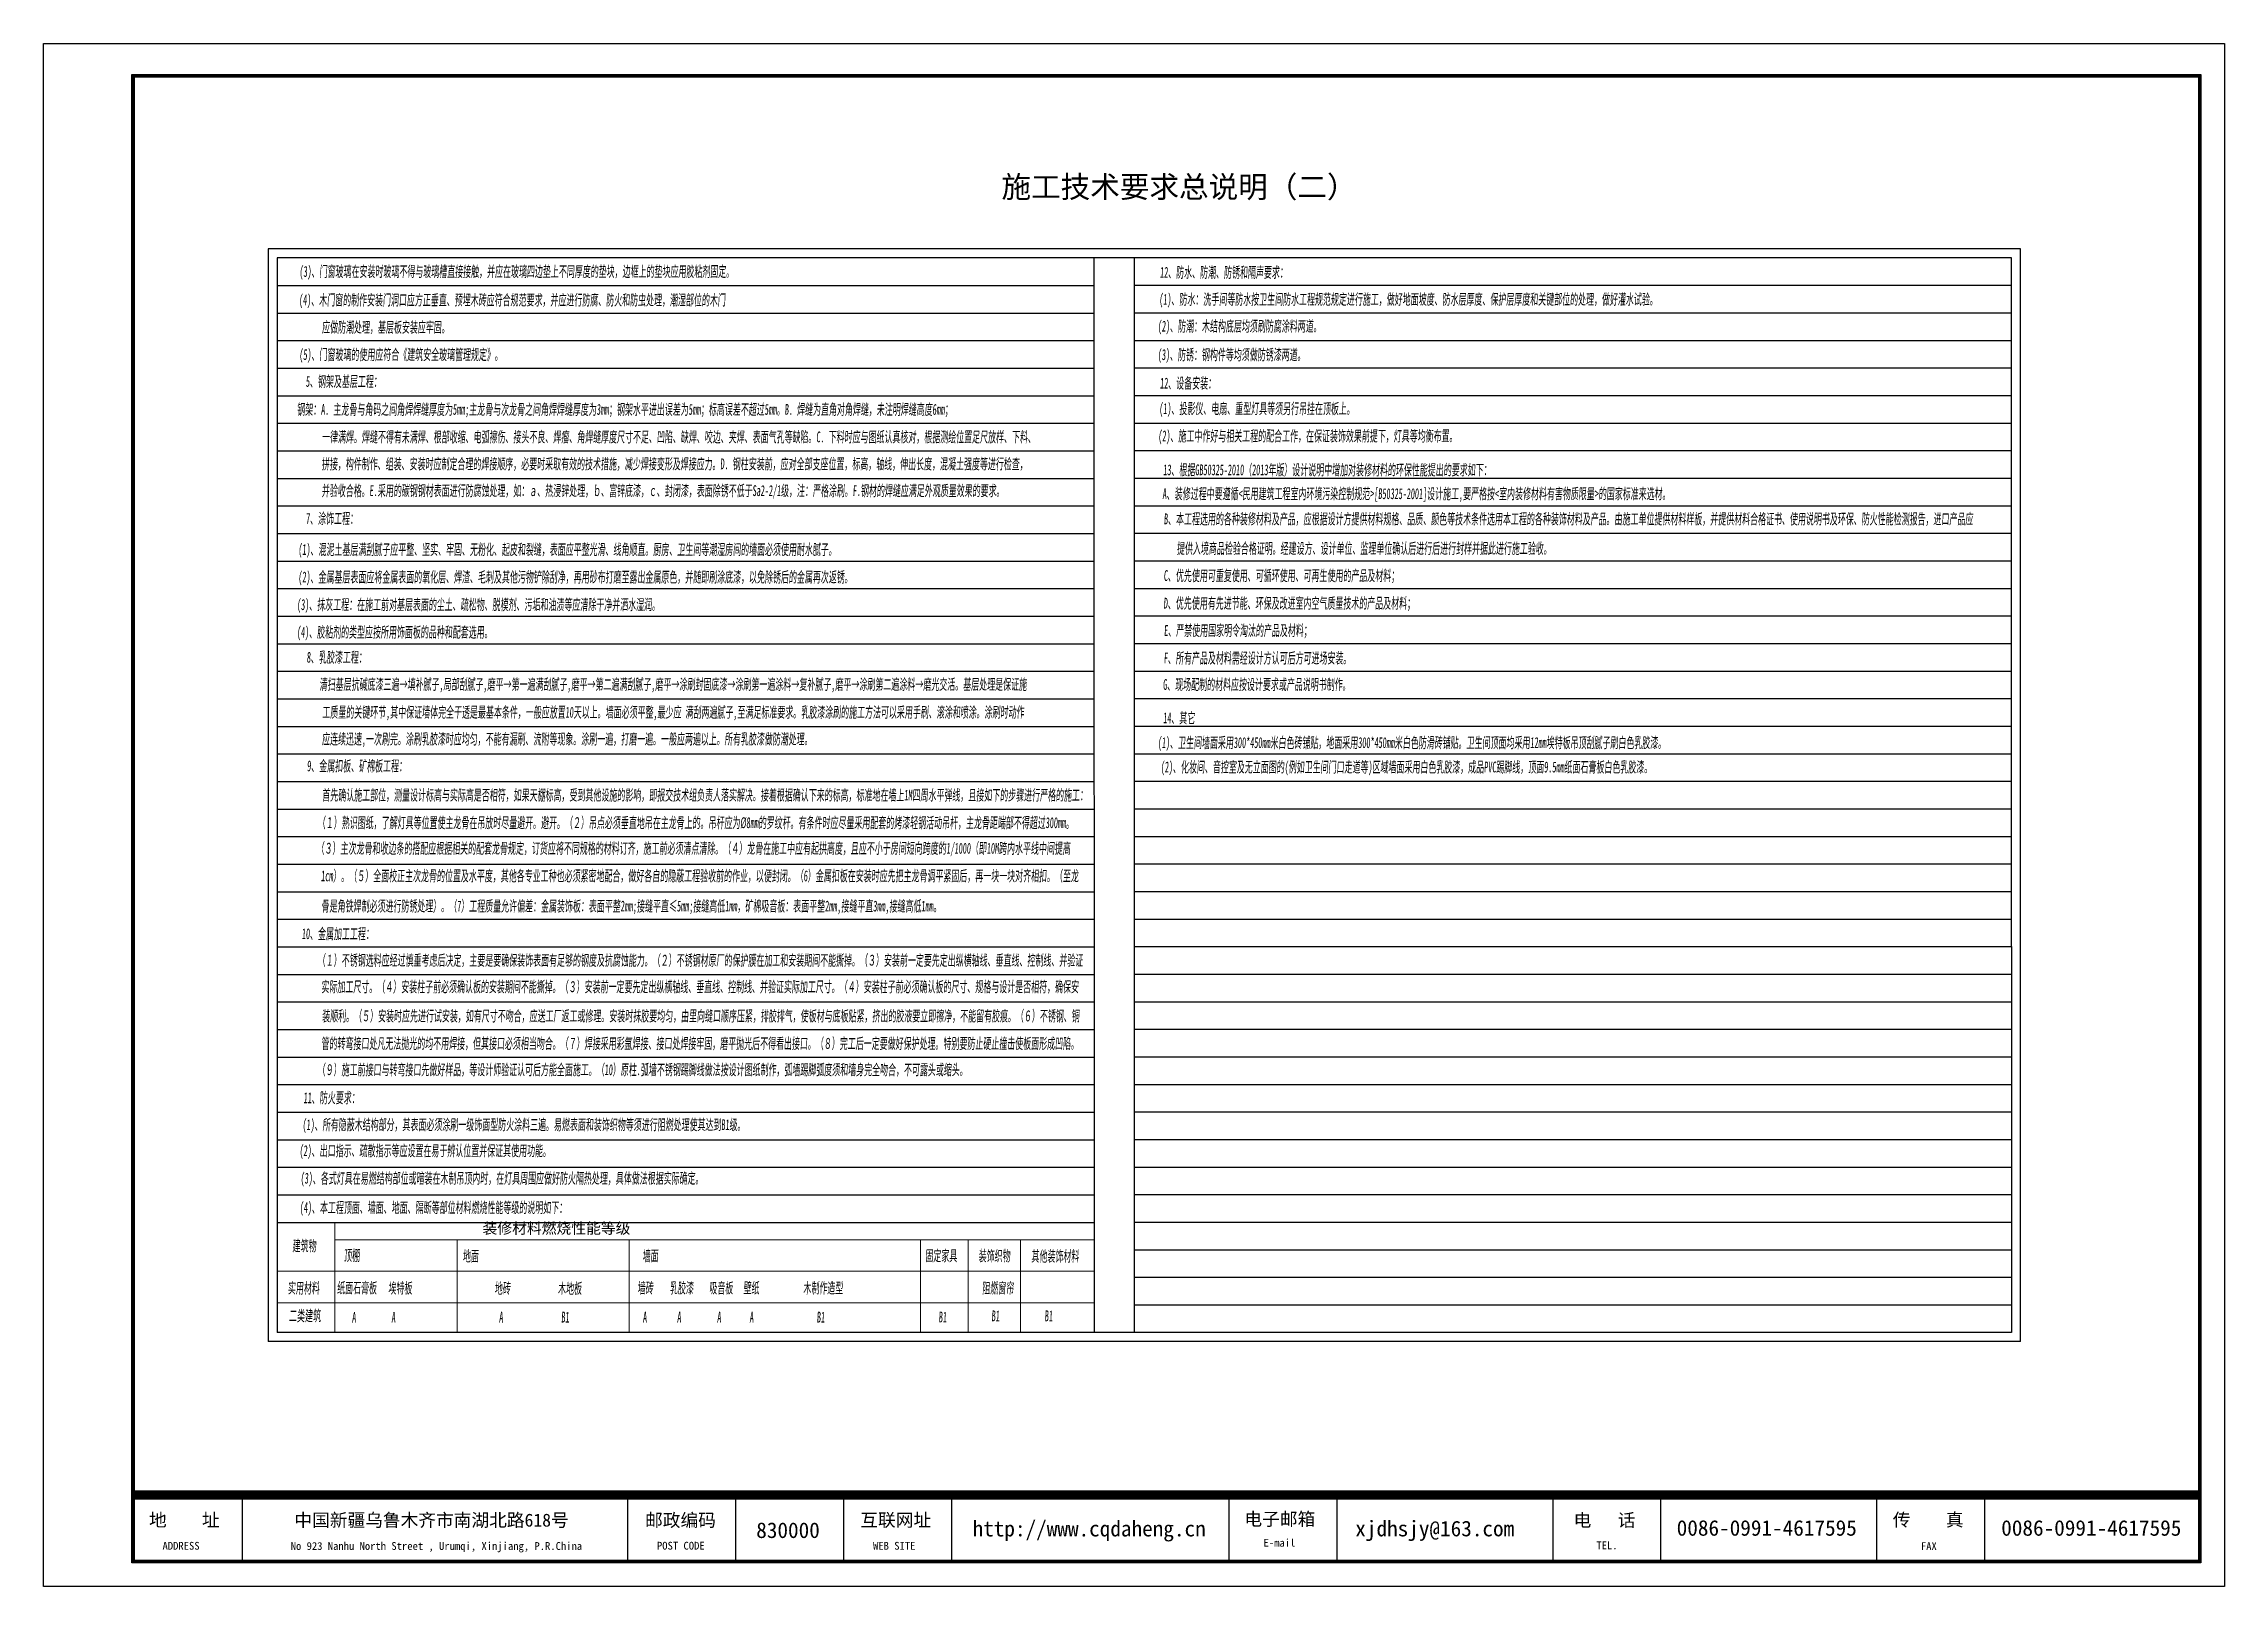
# Model space of a CAD drawing. Header units: millimetres. Extents: x -150677 to 588340, y -254013 to 149700.
# Drawn here: x 368467 to 428776, y 100520 to 143167 of the extents above; entities that cross this region are included whole.
import ezdxf
from ezdxf.enums import TextEntityAlignment as Align

# ---------------------------------------------------------------- set-up
doc = ezdxf.new("R2010")
doc.units = ezdxf.units.MM
doc.header["$LTSCALE"] = 10
doc.header["$MEASUREMENT"] = 0
doc.layers.add('3', color=5, linetype='Continuous', lineweight=18)
doc.layers.add('BORDER', color=7, linetype='Continuous')
doc.layers.add('文字', color=3, linetype='Continuous')
doc.styles.get("Standard").update_dxf_attribs({"font": ''})
doc.styles.add('宋体', font='')
doc.styles.get('Standard').set_extended_font_data('SimSun')
doc.styles.get('宋体').set_extended_font_data('SimSun')

msp = doc.modelspace()

# ---------------------------------------------------------------- texts
at = {"style": '宋体'}
for s, height, p in [('地    址', 358.98, (371380.5, 102176.7)), ('中国新疆乌鲁木齐市南湖北路618号', 358.981, (375401.8, 102171.9)), ('邮政编码', 358.98, (385100.7, 102170.6)), ('互联网址', 358.98, (391053, 102176.7)), ('电子邮箱', 358.98, (401675.4, 102202)), ('电   话', 358.98, (410778.3, 102169.5)), ('传    真', 358.98, (419606.2, 102181.2)), ('830000', 430.78, (388174.4, 101857.3)), ('http://www.cqdaheng.cn', 430.777, (394157.4, 101901)), ('xjdhsjy@163.com', 430.777, (404740.9, 101903.1)), ('0086-0991-4617595', 430.777, (413629.6, 101920.4)), ('0086-0991-4617595', 430.777, (422604.3, 101919.8)), ('ADDRESS', 215.39, (371755.4, 101533.7)), ('No 923 Nanhu North Street , Urumqi, Xinjiang, P.R.China', 215.388, (375300.3, 101528.4)), ('POST CODE', 215.39, (385429.4, 101536.1)), ('WEB SITE', 215.39, (391405.1, 101533.8)), ('E-mail', 215.39, (402205.1, 101617.5)), ('TEL.', 215.39, (411409.1, 101546.3)), ('FAX', 213.19, (420385.1, 101528.3))]:
    msp.add_text(s, height=height, dxfattribs=at).set_placement(p)
at = {"layer": '文字'}
msp.add_text('施工技术要求总说明（二）', height=600, dxfattribs=at).set_placement((394955.6, 138908))
at = {"layer": '文字', "color": 7, "oblique": 3, "width": 0.525}
for s, p in [('    (3)、门窗玻璃在安装时玻璃不得与玻璃槽直接接触，并应在玻璃四边垫上不同厚度的垫块，边框上的垫块应用胶粘剂固定。', (375086.3, 136718.7)), ('12、防水、防潮、防锈和隔声要求：', (399336.7, 136696.2)), ('    (4)、木门窗的制作安装门洞口应方正垂直、预埋木砖应符合规范要求，并应进行防腐、防火和防虫处理，潮湿部位的木门', (375074.3, 135931.5)), ('(1)、防水：洗手间等防水按卫生间防水工程规范规定进行施工，做好地面坡度、防水层厚度、保护层厚度和关键部位的处理，做好灌水试验。', (399313.6, 135951)), ('应做防潮处理，基层板安装应牢固。', (376163.9, 135177.9)), ('(2)、防潮：木结构底层均须刷防腐涂料两道。', (399276.1, 135207)), ('    (5)、门窗玻璃的使用应符合《建筑安全玻璃管理规定》。', (375082, 134422.1)), ('(3)、防锈：钢构件等均须做防锈漆两道。', (399273.9, 134419.8)), ('   5、钢架及基层工程：', (375377.6, 133679.4)), ('12、设备安装：', (399337.4, 133632.9)), ('    钢架：A. 主龙骨与角码之间角焊焊缝厚度为5mm;主龙骨与次龙骨之间角焊焊缝厚度为3mm；钢架水平进出误差为5mm；标高误差不超过5mm。B. 焊缝为直角对角焊缝，未注明焊缝高度6mm；', (375024.1, 132906.4)), ('(1)、投影仪、电扇、重型灯具等须另行吊挂在顶板上。', (399313.2, 132928.7)), ('一律满焊。焊缝不得有未满焊、根部收缩、电弧擦伤、接头不良、焊瘤、角焊缝厚度尺寸不足、凹陷、缺焊、咬边、夹焊、表面气孔等缺陷。C. 下料时应与图纸认真核对，根据测绘位置足尺放样、下料、', (376161.8, 132145.6)), ('(2)、施工中作好与相关工程的配合工作，在保证装饰效果前提下，灯具等均衡布置。', (399286.3, 132172.5)), ('拼接，构件制作、组装、安装时应制定合理的焊接顺序，必要时采取有效的技术措施，减少焊接变形及焊接应力。D. 钢柱安装前，应对全部支座位置，标高，轴线，伸出长度，混凝土强度等进行检查，', (376155.9, 131399.7)), ('并验收合格。E.采用的碳钢钢材表面进行防腐蚀处理，如：ａ、热浸锌处理，ｂ、富锌底漆，ｃ、封闭漆，表面除锈不低于Sa2-2/1级，注：严格涂刷。F.钢材的焊缝应满足外观质量效果的要求。 ', (376155.9, 130660.8)), ('    7、涂饰工程：', (375268.7, 129891.2)), ('B、本工程选用的各种装修材料及产品，应根据设计方提供材料规格、品质、颜色等技术条件选用本工程的各种装饰材料及产品。由施工单位提供材料样板，并提供材料合格证书、使用说明书及环保、防火性能检测报告，进口产品应', (399445.1, 129879.5)), ('    (1)、混泥土基层满刮腻子应平整、坚实、牢固、无粉化、起皮和裂缝，表面应平整光滑、线角顺直。厨房、卫生间等潮湿房间的墙面必须使用耐水腻子。', (375055.2, 129033.9)), ('     提供入境商品检验合格证明。经建设方、设计单位、监理单位确认后进行后进行封样并据此进行施工验收。', (399241.9, 129064.2)), ('    (2)、金属基层表面应将金属表面的氧化层、焊渣、毛刺及其他污物铲除刮净，再用砂布打磨至露出金属原色，并随即刷涂底漆，以免除锈后的金属再次返锈。', (375054.9, 128272.2)), ('C、优先使用可重复使用、可循环使用、可再生使用的产品及材料；', (399442.4, 128313)), ('    (3)、抹灰工程：在施工前对基层表面的尘土、疏松物、脱模剂、污垢和油渍等应清除干净并洒水湿润。', (375019.7, 127510.4)), ('D、优先使用有先进节能、环保及改进室内空气质量技术的产品及材料；', (399440.1, 127549.2)), ('    (4)、胶粘剂的类型应按所用饰面板的品种和配套选用。', (375017.7, 126748.6)), ('E、严禁使用国家明令淘汰的产品及材料；', (399449.8, 126796.1)), (' 8、乳胶漆工程：', (375628.4, 126054.3)), ('F、所有产品及材料需经设计方认可后方可进场安装。', (399442.6, 126032.7)), ('   清扫基层抗碱底漆三遍→填补腻子,局部刮腻子,磨平→第一遍满刮腻子,磨平→第二遍满刮腻子,磨平→涂刷封固底漆→涂刷第一遍涂料→复补腻子,磨平→涂刷第二遍涂料→磨光交活。基层处理是保证施', (375758.7, 125306.4)), ('G、现场配制的材料应按设计要求或产品说明书制作。', (399421, 125301.7)), ('工质量的关键环节,其中保证墙体完全干透是最基本条件，一般应放置10天以上。墙面必须平整,最少应 满刮两遍腻子,至满足标准要求。乳胶漆涂刷的施工方法可以采用手刷、滚涂和喷涂。涂刷时动作', (376169.1, 124535)), ('应连续迅速,一次刷完。涂刷乳胶漆时应均匀，不能有漏刷、流附等现象。涂刷一遍，打磨一遍。一般应两遍以上。所有乳胶漆做防潮处理。   ', (376162.3, 123795.4)), ('(1)、卫生间墙面采用300*450mm米白色砖铺贴，地面采用300*450mm米白色防滑砖铺贴。卫生间顶面均采用12mm埃特板吊顶刮腻子刷白色乳胶漆。', (399276, 123695.3)), (' 9、金属扣板、矿棉板工程：', (375637, 123050.6)), ('    (2)、化妆间、音控室及无立面图的(例如卫生间门口走道等)区域墙面采用白色乳胶漆，成品PVC踢脚线，顶面9.5mm纸面石膏板白色乳胶漆。', (398907.4, 123020.3)), ('首先确认施工部位，测量设计标高与实际高是否相符，如果天棚标高，受到其他设施的影响，即报交技术组负责人落实解决。接着根据确认下来的标高，标准地在墙上1M四周水平弹线，且接如下的步骤进行严格的施工：', (376168.1, 122244.7)), ('（１）熟识图纸，了解灯具等位置使主龙骨在吊放时尽量避开。避开。（２）吊点必须垂直地吊在主龙骨上的。吊杆应为%%C8mm的罗纹杆。有条件时应尽量采用配套的烤漆轻钢活动吊杆，主龙骨距端部不得超过300mm。', (376045.1, 121481.4)), ('（３）主次龙骨和收边条的搭配应根据相关的配套龙骨规定，订货应将不同规格的材料订齐，施工前必须清点清除。（４）龙骨在施工中应有起拱高度，且应不小于房间短向跨度的1/1000（即10M跨内水平线中间提高', (376011.1, 120773.9)), ('1cm）。（５）全面校正主次龙骨的位置及水平度，其他各专业工种也必须紧密地配合，做好各自的隐蔽工程验收前的作业，以便封闭。（6）金属扣板在安装时应先把主龙骨调平紧固后，再一块一块对齐相扣。（至龙', (376135.5, 120012.1)), ('骨是角铁焊制必须进行防锈处理）。（7）工程质量允许偏差：金属装饰板：表面平整2mm;接缝平直≤5mm;接缝高低1mm，矿棉吸音板：表面平整2mm,接缝平直3mm,接缝高低1mm。', (376149.5, 119176.8)), ('   10、金属加工工程：', (375266.9, 118412.3)), ('（１）不锈钢选料应经过慎重考虑后决定，主要是要确保装饰表面有足够的钢度及抗腐蚀能力。（２）不锈钢材原厂的保护膜在加工和安装期间不能撕掉。（３）安装前一定要先定出纵横轴线、垂直线、控制线、并验证', (376043.7, 117678.2)), ('实际加工尺寸。（４）安装柱子前必须确认板的安装期间不能撕掉。（３）安装前一定要先定出纵横轴线、垂直线、控制线、并验证实际加工尺寸。（４）安装柱子前必须确认板的尺寸、规格与设计是否相符，确保安', (376145.5, 116946.2)), ('装顺利。（５）安装时应先进行试安装，如有尺寸不吻合，应送工厂返工或修理。安装时抹胶要均匀，由里向缝口顺序压紧，排胶排气，使板材与底板贴紧，挤出的胶液要立即擦净，不能留有胶痕。（６）不锈钢、铜', (376166.9, 116139.8)), ('管的转弯接口处凡无法抛光的均不用焊接，但其接口必须相当吻合。（７）焊接采用彩氩焊接、接口处焊接牢固，磨平抛光后不得看出接口。（８）完工后一定要做好保护处理。特别要防止硬止撞击使板面形成凹陷。', (376146.9, 115378.9)), ('（９）施工前接口与转弯接口先做好样品，等设计师验证认可后方能全面施工。（10）原柱.弧墙不锈钢踢脚线做法按设计图纸制作，弧墙踢脚弧度须和墙身完全吻合，不可露头或缩头。', (376041, 114653)), ('11、防火要求：', (375653.7, 113877.5)), ('(1)、所有隐蔽木结构部分，其表面必须涂刷一级饰面型防火涂料三遍。易燃表面和装饰织物等须进行阻燃处理使其达到B1级。', (375622.2, 113133.6)), ('(2)、出口指示、疏散指示等应设置在易于辨认位置并保证其使用功能。', (375539.4, 112415.4)), ('(3)、各式灯具在易燃结构部位或暗装在木制吊顶内时，在灯具周围应做好防火隔热处理，具体做法根据实际确定。', (375568.3, 111652.7)), ('建筑物', (375347.6, 109783.9)), ('顶棚', (376771.4, 109520)), ('地面', (380057.2, 109500.3)), ('墙面', (385026.7, 109510.7)), ('固定家具', (392847.8, 109510.8)), ('装饰织物', (394320.2, 109507.8)), ('其他装饰材料', (395780.9, 109499.2)), ('实用材料', (375217.8, 108617.3)), ('纸面石膏板', (376578.8, 108621.5)), ('埃特板', (377998.2, 108616.2)), ('地砖', (380940.2, 108610.1)), ('木地板', (382689.2, 108607.6)), ('墙砖    乳胶漆', (384891.1, 108619.8)), ('吸音板', (386871.6, 108619.8)), ('壁纸', (387818.2, 108619.8)), ('木制作造型', (389473, 108619.8)), ('阻燃窗帘', (394421.5, 108617.6)), ('二类建筑', (375250.1, 107851.7)), ('A', (376992.7, 107807.4)), ('A', (378085.3, 107807.4)), ('A', (381060.7, 107813.4)), ('B1', (382778.6, 107813.4)), ('A', (385036.6, 107813.4)), ('A', (385984.9, 107813.4)), ('A', (387090.3, 107813.4)), ('A', (387989.5, 107813.4)), ('B1', (389846.4, 107813.4)), ('B1', (393217.8, 107815.3)), ('B1', (394678.9, 107847.6)), ('B1', (396148.6, 107847.6))]:
    msp.add_text(s, height=300, dxfattribs=at).set_placement(p)
for s, p in [('13、根据GB50325-2010（2013年版）设计说明中增加对装修材料的环保性能提出的要求如下：', (399423.4, 131145.2)), ('A、装修过程中要遵循<民用建筑工程室内环境污染控制规范>[B50325-2001]设计施工,要严格按<室内装修材料有害物质限量>的国家标准来选材。', (399408.6, 130486.5)), ('14、其它', (399423.4, 124289.3)), ('(4)、本工程顶面、墙面、地面、隔断等部位材料燃烧性能等级的说明如下：', (375545.1, 110752.3))]:
    msp.add_text(s, height=300, dxfattribs=at).set_placement(p, align=Align.BOTTOM_LEFT)
at = {"layer": '文字', "color": 7}
msp.add_text('装修材料燃烧性能等级', height=300, dxfattribs=at).set_placement((380604.7, 110269.3))

# ---------------------------------------------------------------- linework, layer by layer
for p, q in [((370911.1, 103156.8), (428129.2, 103156.8)), ((370911.1, 102943.6), (428129.2, 102943.6)), ((373966.8, 101167), (373966.8, 102943.6)), ((384626.1, 101167), (384626.1, 102943.6)), ((387610.8, 101167), (387610.8, 102943.6)), ((390595.4, 101167), (390595.4, 102943.6)), ((393580.1, 101167), (393580.1, 102943.6)), ((401255, 101167), (401255, 102943.6)), ((404239.7, 101167), (404239.7, 102943.6)), ((410209, 101167), (410209, 102943.6)), ((413193.7, 101167), (413193.7, 102943.6)), ((419163.1, 101167), (419163.1, 102943.6)), ((422147.8, 101167), (422147.8, 102943.6))]:
    msp.add_line(p, q)
at = {"ltscale": 3000}
for points in [[(370910.8, 142317.2), (428128.9, 142317.2), (428128.9, 101167), (370910.8, 101167)], [(370981.8, 142246.1), (428057.8, 142246.1), (428057.8, 101238.1), (370981.8, 101238.1)]]:
    msp.add_lwpolyline(points, close=True, dxfattribs=at)
at = {"ltscale": 3000, "const_width": 71.1}
msp.add_lwpolyline([(370946.3, 142281.6), (428093.3, 142281.6), (428093.3, 101202.5), (370946.3, 101202.5)], close=True, dxfattribs=at)
at = {"const_width": 213.2}
msp.add_lwpolyline([(370911.1, 103050.2), (428129.2, 103050.2)], dxfattribs=at)
at = {"layer": '3', "color": 3}
for p, q in [((374927.4, 110581.7), (397516.9, 110581.7)), ((374927.4, 110581.7), (374927.4, 107534.6)), ((376522.6, 110581.7), (376522.6, 107534.6)), ((397516.9, 110581.7), (397516.9, 107534.6)), ((376522.6, 110103.7), (397516.9, 110103.7)), ((379902.8, 107534.6), (379902.8, 110103.7)), ((384660.3, 107534.6), (384660.3, 110103.7)), ((392720.3, 107534.6), (392720.3, 110103.7)), ((394038.3, 107534.6), (394038.3, 110103.7)), ((395485.5, 110103.7), (395485.5, 107534.6)), ((374927.4, 109237.1), (397516.9, 109237.1)), ((374927.4, 108355.3), (397516.9, 108355.3)), ((374927.4, 107534.6), (397516.9, 107534.6))]:
    msp.add_line(p, q, dxfattribs=at)
at = {"layer": 'BORDER'}
msp.add_lwpolyline([(368467, 100520.1), (368467, 143167), (428775.8, 143167), (428775.8, 100520.1)], close=True, dxfattribs=at)
at = {"layer": '文字'}
for p, q in [((423137.4, 137493.4), (374677.4, 137493.4)), ((422887.4, 137243.4), (374927.4, 137243.4)), ((397514.4, 137246.3), (397516.9, 107535.4)), ((398625.8, 137243.4), (398625.8, 107535.4)), ((422887.4, 118205.4), (422887.4, 137243.4)), ((423137.4, 107291.5), (423137.4, 137493.4)), ((398625.8, 136487.7), (422887.4, 136487.7)), ((398625.8, 135725.9), (422887.4, 135725.9)), ((398625.8, 134964.1), (422887.4, 134964.1)), ((398625.8, 134202.4), (422887.4, 134202.4)), ((398625.8, 133440.6), (422887.4, 133440.6)), ((398625.8, 132678.8), (422887.4, 132678.8)), ((398625.8, 131917.1), (422887.4, 131917.1)), ((398625.8, 131155.3), (422887.4, 131155.3)), ((398625.8, 130393.5), (422887.4, 130393.5)), ((398625.8, 129631.8), (422887.4, 129631.8)), ((398625.8, 128870), (422887.4, 128870)), ((398625.8, 128108.2), (422887.4, 128108.2)), ((398625.8, 127346.5), (422887.4, 127346.5)), ((398625.8, 126584.7), (422887.4, 126584.7)), ((398625.8, 125822.9), (422887.4, 125823.2)), ((398625.8, 125822.9), (422887.4, 125822.9)), ((398625.8, 125061.2), (422887.4, 125061.2)), ((398625.8, 124299.4), (422887.4, 124299.4)), ((398625.8, 123537.6), (422887.4, 123537.6)), ((398625.8, 122775.9), (422887.4, 122775.9)), ((398625.8, 122014.1), (422887.4, 122014.1)), ((398625.8, 121252.4), (422887.4, 121252.4)), ((398625.8, 120490.6), (422887.4, 120490.6)), ((398625.8, 119728.8), (422887.4, 119728.8)), ((398625.8, 118967.1), (422887.4, 118967.1)), ((398625.8, 118205.3), (422887.4, 118205.4)), ((422887.4, 118205.4), (422887.4, 107541.5)), ((398625.8, 117443.5), (422887.4, 117443.5)), ((398625.8, 116681.8), (422887.4, 116681.8)), ((398625.8, 115920), (422887.4, 115920)), ((374927.4, 115152.3), (397516.9, 115152.3)), ((398625.8, 115158.2), (422887.4, 115158.2)), ((374927.4, 114390.5), (397516.9, 114390.5)), ((398625.8, 114396.5), (422887.4, 114396.5)), ((374927.4, 113628.7), (397516.9, 113628.7)), ((398625.8, 113634.7), (422887.4, 113634.7)), ((374927.4, 112867), (397516.9, 112867)), ((398625.8, 112872.9), (422887.4, 112872.9)), ((374927.4, 112105.2), (397516.9, 112105.2)), ((398625.8, 112111.2), (422887.4, 112111.2)), ((374927.4, 111343.4), (397516.9, 111343.4)), ((398625.6, 111349.4), (422887.2, 111349.4)), ((374927.4, 110581.7), (397516.9, 110581.7)), ((398625.8, 110587.6), (422887.4, 110587.6)), ((398625.8, 109825.9), (422887.4, 109825.9)), ((398625.8, 109064.1), (422887.4, 109064.1)), ((398625.6, 108302.3), (422887.2, 108302.3)), ((422887.4, 107541.5), (374927.4, 107535.4)), ((423137.4, 107291.5), (374677.4, 107285.3))]:
    msp.add_line(p, q, dxfattribs=at)
at = {"layer": '文字', "color": 3}
for p, q in [((374677.4, 137493.4), (374677.4, 107285.3)), ((374927.4, 137243.4), (374927.4, 107535.4)), ((374927.4, 136481.7), (397516.9, 136481.7)), ((374927.4, 135719.9), (397516.9, 135719.9)), ((374927.4, 134958.2), (397516.9, 134958.2)), ((374927.4, 134196.4), (397516.9, 134196.4)), ((374927.4, 133434.6), (397516.9, 133434.6)), ((374927.4, 132672.9), (397516.9, 132672.9)), ((374927.4, 131911.1), (397516.9, 131911.1)), ((374927.4, 131149.3), (397516.9, 131149.3)), ((374927.4, 130387.6), (397516.9, 130387.6)), ((374927.4, 129625.8), (397516.9, 129625.8)), ((374927.4, 128864), (397516.9, 128864)), ((374927.4, 128102.3), (397516.9, 128102.3)), ((374927.4, 127340.5), (397516.9, 127340.5)), ((374927.4, 126578.7), (397516.9, 126578.7)), ((374927.4, 125817), (397516.9, 125817)), ((374927.4, 125055.2), (397516.9, 125055.2)), ((374927.4, 124293.4), (397516.9, 124293.4)), ((374927.4, 123531.7), (397516.9, 123531.7)), ((374927.4, 122769.9), (397516.9, 122769.9)), ((374927.4, 122008.1), (397516.9, 122008.1)), ((374927.4, 121246.4), (397516.9, 121246.4)), ((374927.4, 120484.6), (397516.9, 120484.6)), ((374927.4, 119722.8), (397516.9, 119722.8)), ((374927.4, 118961.1), (397516.9, 118961.1)), ((374927.4, 118199.3), (397516.9, 118199.3)), ((374927.4, 118199.3), (397516.9, 118199.3)), ((374927.4, 117437.6), (397516.9, 117437.6)), ((374927.4, 116675.8), (397516.9, 116675.8)), ((374927.4, 115914), (397516.9, 115914))]:
    msp.add_line(p, q, dxfattribs=at)

msp.set_redraw_order([(e.dxf.handle, doc.entitydb.next_handle()) for e in msp.query("TEXT MTEXT ATTDEF DIMENSION ARC_DIMENSION")])  # texts and dimensions are drawn at this point

doc.saveas('drawing.dxf')
